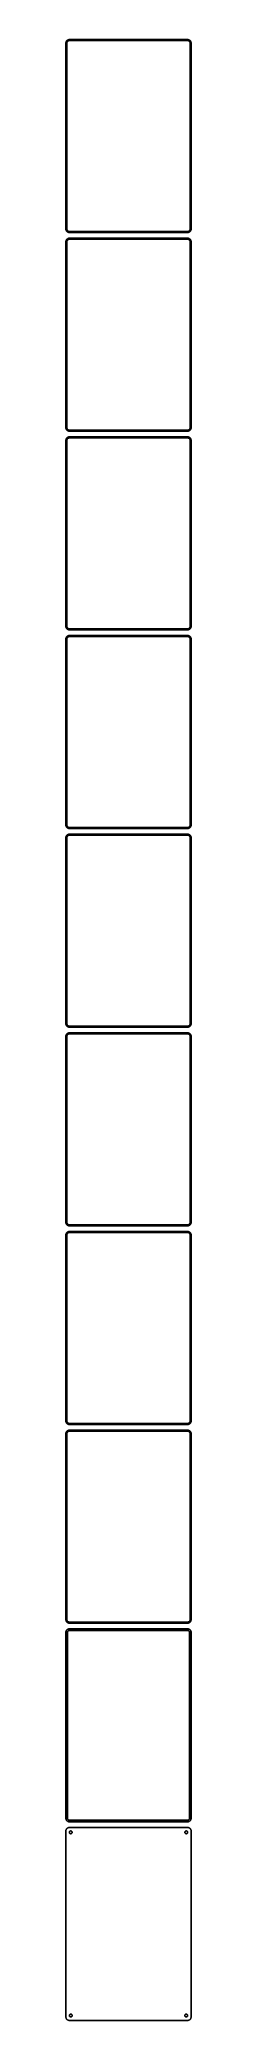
# Model space of a CAD drawing. Header units: metres. Extents: x -98 to 98, y 2940 to 6021.
import ezdxf

# ---------------------------------------------------------------- set-up
doc = ezdxf.new("R2010")
doc.units = ezdxf.units.M

msp = doc.modelspace()

# ---------------------------------------------------------------- linework, layer by layer
for p, q in [((-97.4606, 6016.63), (-97.5, 6016)), ((-97.5, 6016), (-97.5, 5726)), ((-97.3429, 6017.24), (-97.4606, 6016.63)), ((-97.1489, 6017.84), (-97.3429, 6017.24)), ((-96.8815, 6018.41), (-97.1489, 6017.84)), ((-96.5451, 6018.94), (-96.8815, 6018.41)), ((-96.1448, 6019.42), (-96.5451, 6018.94)), ((-95.6871, 6019.85), (-96.1448, 6019.42)), ((-96, 6015.5), (-95.9685, 6016)), ((-96, 5726.5), (-96, 6015.5)), ((-95.9685, 6016), (-95.8743, 6016.49)), ((-95.8743, 6016.49), (-95.7191, 6016.97)), ((-95.7191, 6016.97), (-95.5052, 6017.43)), ((-95.1791, 6020.22), (-95.6871, 6019.85)), ((-95.5052, 6017.43), (-95.2361, 6017.85)), ((-95.2361, 6017.85), (-94.9159, 6018.24)), ((-94.6289, 6020.52), (-95.1791, 6020.22)), ((-94.9159, 6018.24), (-94.5497, 6018.58)), ((-94.0451, 6020.76), (-94.6289, 6020.52)), ((-94.5497, 6018.58), (-94.1433, 6018.88)), ((-94.1433, 6018.88), (-93.7031, 6019.12)), ((-93.4369, 6020.91), (-94.0451, 6020.76)), ((-93.7031, 6019.12), (-93.2361, 6019.3)), ((-92.8139, 6020.99), (-93.4369, 6020.91)), ((-93.2361, 6019.3), (-92.7495, 6019.43)), ((92.8139, 6020.99), (-92.8139, 6020.99)), ((-92.7495, 6019.43), (-92.2512, 6019.49)), ((-92.2512, 6019.49), (92.2512, 6019.49)), ((92.2512, 6019.49), (92.7495, 6019.43)), ((92.7495, 6019.43), (93.2361, 6019.3)), ((93.4369, 6020.91), (92.8139, 6020.99)), ((93.2361, 6019.3), (93.7031, 6019.12)), ((94.0451, 6020.76), (93.4369, 6020.91)), ((93.7031, 6019.12), (94.1433, 6018.88)), ((94.6289, 6020.52), (94.0451, 6020.76)), ((94.1433, 6018.88), (94.5497, 6018.58)), ((94.5497, 6018.58), (94.9159, 6018.24)), ((95.1791, 6020.22), (94.6289, 6020.52)), ((94.9159, 6018.24), (95.2361, 6017.85)), ((95.6871, 6019.85), (95.1791, 6020.22)), ((95.2361, 6017.85), (95.5052, 6017.43)), ((95.5052, 6017.43), (95.7191, 6016.97)), ((96.1448, 6019.42), (95.6871, 6019.85)), ((95.7191, 6016.97), (95.8743, 6016.49)), ((95.8743, 6016.49), (95.9685, 6016)), ((95.9685, 6016), (96, 6015.5)), ((96, 6015.5), (96, 5726.5)), ((96.5451, 6018.94), (96.1448, 6019.42)), ((96.8815, 6018.41), (96.5451, 6018.94)), ((97.1489, 6017.84), (96.8815, 6018.41)), ((97.3429, 6017.24), (97.1489, 6017.84)), ((97.4606, 6016.63), (97.3429, 6017.24)), ((97.5, 6016), (97.4606, 6016.63)), ((97.5, 5726), (97.5, 6016)), ((-97.5, 5726), (-97.4606, 5725.37)), ((-97.4606, 5707.63), (-97.5, 5707)), ((-97.5, 5707), (-97.5, 5417)), ((-97.4606, 5725.37), (-97.3429, 5724.76)), ((-97.3429, 5708.24), (-97.4606, 5707.63)), ((-97.3429, 5724.76), (-97.1489, 5724.16)), ((-97.1489, 5708.84), (-97.3429, 5708.24)), ((-97.1489, 5724.16), (-96.8815, 5723.59)), ((-96.8815, 5709.41), (-97.1489, 5708.84)), ((-96.8815, 5723.59), (-96.5451, 5723.06)), ((-96.5451, 5709.94), (-96.8815, 5709.41)), ((-96.5451, 5723.06), (-96.1448, 5722.58)), ((-96.1448, 5710.42), (-96.5451, 5709.94)), ((-96.1448, 5722.58), (-95.6871, 5722.15)), ((-95.6871, 5710.85), (-96.1448, 5710.42)), ((-95.9685, 5726), (-96, 5726.5)), ((-96, 5706.5), (-95.9685, 5707)), ((-96, 5417.5), (-96, 5706.5)), ((-95.8743, 5725.51), (-95.9685, 5726)), ((-95.9685, 5707), (-95.8743, 5707.49)), ((-95.7191, 5725.03), (-95.8743, 5725.51)), ((-95.8743, 5707.49), (-95.7191, 5707.97)), ((-95.5052, 5724.57), (-95.7191, 5725.03)), ((-95.7191, 5707.97), (-95.5052, 5708.43)), ((-95.6871, 5722.15), (-95.1791, 5721.78)), ((-95.1791, 5711.22), (-95.6871, 5710.85)), ((-95.2361, 5724.15), (-95.5052, 5724.57)), ((-95.5052, 5708.43), (-95.2361, 5708.85)), ((-94.9159, 5723.76), (-95.2361, 5724.15)), ((-95.2361, 5708.85), (-94.9159, 5709.24)), ((-95.1791, 5721.78), (-94.6289, 5721.48)), ((-94.6289, 5711.52), (-95.1791, 5711.22)), ((-94.5497, 5723.42), (-94.9159, 5723.76)), ((-94.9159, 5709.24), (-94.5497, 5709.58)), ((-94.6289, 5721.48), (-94.0451, 5721.24)), ((-94.0451, 5711.76), (-94.6289, 5711.52)), ((-94.1433, 5723.12), (-94.5497, 5723.42)), ((-94.5497, 5709.58), (-94.1433, 5709.88)), ((-93.7031, 5722.88), (-94.1433, 5723.12)), ((-94.1433, 5709.88), (-93.7031, 5710.12)), ((-94.0451, 5721.24), (-93.4369, 5721.09)), ((-93.4369, 5711.91), (-94.0451, 5711.76)), ((-93.2361, 5722.7), (-93.7031, 5722.88)), ((-93.7031, 5710.12), (-93.2361, 5710.3)), ((-93.4369, 5721.09), (-92.8139, 5721.01)), ((-92.8139, 5711.99), (-93.4369, 5711.91)), ((-92.7495, 5722.57), (-93.2361, 5722.7)), ((-93.2361, 5710.3), (-92.7495, 5710.43)), ((-92.8139, 5721.01), (92.8139, 5721.01)), ((92.8139, 5711.99), (-92.8139, 5711.99)), ((-92.2512, 5722.51), (-92.7495, 5722.57)), ((-92.7495, 5710.43), (-92.2512, 5710.49)), ((92.2512, 5722.51), (-92.2512, 5722.51)), ((-92.2512, 5710.49), (92.2512, 5710.49)), ((92.7495, 5722.57), (92.2512, 5722.51)), ((92.2512, 5710.49), (92.7495, 5710.43)), ((93.2361, 5722.7), (92.7495, 5722.57)), ((92.7495, 5710.43), (93.2361, 5710.3)), ((92.8139, 5721.01), (93.4369, 5721.09)), ((93.4369, 5711.91), (92.8139, 5711.99)), ((93.7031, 5722.88), (93.2361, 5722.7)), ((93.2361, 5710.3), (93.7031, 5710.12)), ((93.4369, 5721.09), (94.0451, 5721.24)), ((94.0451, 5711.76), (93.4369, 5711.91)), ((94.1433, 5723.12), (93.7031, 5722.88)), ((93.7031, 5710.12), (94.1433, 5709.88)), ((94.0451, 5721.24), (94.6289, 5721.48)), ((94.6289, 5711.52), (94.0451, 5711.76)), ((94.5497, 5723.42), (94.1433, 5723.12)), ((94.1433, 5709.88), (94.5497, 5709.58)), ((94.9159, 5723.76), (94.5497, 5723.42)), ((94.5497, 5709.58), (94.9159, 5709.24)), ((94.6289, 5721.48), (95.1791, 5721.78)), ((95.1791, 5711.22), (94.6289, 5711.52)), ((95.2361, 5724.15), (94.9159, 5723.76)), ((94.9159, 5709.24), (95.2361, 5708.85)), ((95.1791, 5721.78), (95.6871, 5722.15)), ((95.6871, 5710.85), (95.1791, 5711.22)), ((95.5052, 5724.57), (95.2361, 5724.15)), ((95.2361, 5708.85), (95.5052, 5708.43)), ((95.7191, 5725.03), (95.5052, 5724.57)), ((95.5052, 5708.43), (95.7191, 5707.97)), ((95.6871, 5722.15), (96.1448, 5722.58)), ((96.1448, 5710.42), (95.6871, 5710.85)), ((95.8743, 5725.51), (95.7191, 5725.03)), ((95.7191, 5707.97), (95.8743, 5707.49)), ((95.9685, 5726), (95.8743, 5725.51)), ((95.8743, 5707.49), (95.9685, 5707)), ((96, 5726.5), (95.9685, 5726)), ((95.9685, 5707), (96, 5706.5)), ((96, 5706.5), (96, 5417.5)), ((96.1448, 5722.58), (96.5451, 5723.06)), ((96.5451, 5709.94), (96.1448, 5710.42)), ((96.5451, 5723.06), (96.8815, 5723.59)), ((96.8815, 5709.41), (96.5451, 5709.94)), ((96.8815, 5723.59), (97.1489, 5724.16)), ((97.1489, 5708.84), (96.8815, 5709.41)), ((97.1489, 5724.16), (97.3429, 5724.76)), ((97.3429, 5708.24), (97.1489, 5708.84)), ((97.3429, 5724.76), (97.4606, 5725.37)), ((97.4606, 5707.63), (97.3429, 5708.24)), ((97.4606, 5725.37), (97.5, 5726)), ((97.5, 5707), (97.4606, 5707.63)), ((97.5, 5417), (97.5, 5707)), ((-97.5, 5417), (-97.4606, 5416.37)), ((-97.4606, 5398.63), (-97.5, 5398)), ((-97.5, 5398), (-97.5, 5108)), ((-97.4606, 5416.37), (-97.3429, 5415.76)), ((-97.3429, 5399.24), (-97.4606, 5398.63)), ((-97.3429, 5415.76), (-97.1489, 5415.16)), ((-97.1489, 5399.84), (-97.3429, 5399.24)), ((-97.1489, 5415.16), (-96.8815, 5414.59)), ((-96.8815, 5400.41), (-97.1489, 5399.84)), ((-96.8815, 5414.59), (-96.5451, 5414.06)), ((-96.5451, 5400.94), (-96.8815, 5400.41)), ((-96.5451, 5414.06), (-96.1448, 5413.58)), ((-96.1448, 5401.42), (-96.5451, 5400.94)), ((-96.1448, 5413.58), (-95.6871, 5413.15)), ((-95.6871, 5401.85), (-96.1448, 5401.42)), ((-95.9685, 5417), (-96, 5417.5)), ((-96, 5397.5), (-95.9685, 5398)), ((-96, 5108.5), (-96, 5397.5)), ((-95.8743, 5416.51), (-95.9685, 5417)), ((-95.9685, 5398), (-95.8743, 5398.49)), ((-95.7191, 5416.03), (-95.8743, 5416.51)), ((-95.8743, 5398.49), (-95.7191, 5398.97)), ((-95.5052, 5415.57), (-95.7191, 5416.03)), ((-95.7191, 5398.97), (-95.5052, 5399.43)), ((-95.6871, 5413.15), (-95.1791, 5412.78)), ((-95.1791, 5402.22), (-95.6871, 5401.85)), ((-95.2361, 5415.15), (-95.5052, 5415.57)), ((-95.5052, 5399.43), (-95.2361, 5399.85)), ((-94.9159, 5414.76), (-95.2361, 5415.15)), ((-95.2361, 5399.85), (-94.9159, 5400.24)), ((-95.1791, 5412.78), (-94.6289, 5412.48)), ((-94.6289, 5402.52), (-95.1791, 5402.22)), ((-94.5497, 5414.42), (-94.9159, 5414.76)), ((-94.9159, 5400.24), (-94.5497, 5400.58)), ((-94.6289, 5412.48), (-94.0451, 5412.24)), ((-94.0451, 5402.76), (-94.6289, 5402.52)), ((-94.1433, 5414.12), (-94.5497, 5414.42)), ((-94.5497, 5400.58), (-94.1433, 5400.88)), ((-93.7031, 5413.88), (-94.1433, 5414.12)), ((-94.1433, 5400.88), (-93.7031, 5401.12)), ((-94.0451, 5412.24), (-93.4369, 5412.09)), ((-93.4369, 5402.91), (-94.0451, 5402.76)), ((-93.2361, 5413.7), (-93.7031, 5413.88)), ((-93.7031, 5401.12), (-93.2361, 5401.3)), ((-93.4369, 5412.09), (-92.8139, 5412.01)), ((-92.8139, 5402.99), (-93.4369, 5402.91)), ((-92.7495, 5413.57), (-93.2361, 5413.7)), ((-93.2361, 5401.3), (-92.7495, 5401.43)), ((-92.8139, 5412.01), (92.8139, 5412.01)), ((92.8139, 5402.99), (-92.8139, 5402.99)), ((-92.2512, 5413.51), (-92.7495, 5413.57)), ((-92.7495, 5401.43), (-92.2512, 5401.49)), ((92.2512, 5413.51), (-92.2512, 5413.51)), ((-92.2512, 5401.49), (92.2512, 5401.49)), ((92.7495, 5413.57), (92.2512, 5413.51)), ((92.2512, 5401.49), (92.7495, 5401.43)), ((93.2361, 5413.7), (92.7495, 5413.57)), ((92.7495, 5401.43), (93.2361, 5401.3)), ((92.8139, 5412.01), (93.4369, 5412.09)), ((93.4369, 5402.91), (92.8139, 5402.99)), ((93.7031, 5413.88), (93.2361, 5413.7)), ((93.2361, 5401.3), (93.7031, 5401.12)), ((93.4369, 5412.09), (94.0451, 5412.24)), ((94.0451, 5402.76), (93.4369, 5402.91)), ((94.1433, 5414.12), (93.7031, 5413.88)), ((93.7031, 5401.12), (94.1433, 5400.88)), ((94.0451, 5412.24), (94.6289, 5412.48)), ((94.6289, 5402.52), (94.0451, 5402.76)), ((94.5497, 5414.42), (94.1433, 5414.12)), ((94.1433, 5400.88), (94.5497, 5400.58)), ((94.9159, 5414.76), (94.5497, 5414.42)), ((94.5497, 5400.58), (94.9159, 5400.24)), ((94.6289, 5412.48), (95.1791, 5412.78)), ((95.1791, 5402.22), (94.6289, 5402.52)), ((95.2361, 5415.15), (94.9159, 5414.76)), ((94.9159, 5400.24), (95.2361, 5399.85)), ((95.1791, 5412.78), (95.6871, 5413.15)), ((95.6871, 5401.85), (95.1791, 5402.22)), ((95.5052, 5415.57), (95.2361, 5415.15)), ((95.2361, 5399.85), (95.5052, 5399.43)), ((95.7191, 5416.03), (95.5052, 5415.57)), ((95.5052, 5399.43), (95.7191, 5398.97)), ((95.6871, 5413.15), (96.1448, 5413.58)), ((96.1448, 5401.42), (95.6871, 5401.85)), ((95.8743, 5416.51), (95.7191, 5416.03)), ((95.7191, 5398.97), (95.8743, 5398.49)), ((95.9685, 5417), (95.8743, 5416.51)), ((95.8743, 5398.49), (95.9685, 5398)), ((96, 5417.5), (95.9685, 5417)), ((95.9685, 5398), (96, 5397.5)), ((96, 5397.5), (96, 5108.5)), ((96.1448, 5413.58), (96.5451, 5414.06)), ((96.5451, 5400.94), (96.1448, 5401.42)), ((96.5451, 5414.06), (96.8815, 5414.59)), ((96.8815, 5400.41), (96.5451, 5400.94)), ((96.8815, 5414.59), (97.1489, 5415.16)), ((97.1489, 5399.84), (96.8815, 5400.41)), ((97.1489, 5415.16), (97.3429, 5415.76)), ((97.3429, 5399.24), (97.1489, 5399.84)), ((97.3429, 5415.76), (97.4606, 5416.37)), ((97.4606, 5398.63), (97.3429, 5399.24)), ((97.4606, 5416.37), (97.5, 5417)), ((97.5, 5398), (97.4606, 5398.63)), ((97.5, 5108), (97.5, 5398)), ((-97.5, 5108), (-97.4606, 5107.37)), ((-97.4606, 5089.63), (-97.5, 5089)), ((-97.5, 5089), (-97.5, 4799)), ((-97.4606, 5107.37), (-97.3429, 5106.76)), ((-97.3429, 5090.24), (-97.4606, 5089.63)), ((-97.3429, 5106.76), (-97.1489, 5106.16)), ((-97.1489, 5090.84), (-97.3429, 5090.24)), ((-97.1489, 5106.16), (-96.8815, 5105.59)), ((-96.8815, 5091.41), (-97.1489, 5090.84)), ((-96.8815, 5105.59), (-96.5451, 5105.06)), ((-96.5451, 5091.94), (-96.8815, 5091.41)), ((-96.5451, 5105.06), (-96.1448, 5104.58)), ((-96.1448, 5092.42), (-96.5451, 5091.94)), ((-96.1448, 5104.58), (-95.6871, 5104.15)), ((-95.6871, 5092.85), (-96.1448, 5092.42)), ((-95.9685, 5108), (-96, 5108.5)), ((-96, 5088.5), (-95.9685, 5089)), ((-96, 4799.5), (-96, 5088.5)), ((-95.8743, 5107.51), (-95.9685, 5108)), ((-95.9685, 5089), (-95.8743, 5089.49)), ((-95.7191, 5107.03), (-95.8743, 5107.51)), ((-95.8743, 5089.49), (-95.7191, 5089.97)), ((-95.5052, 5106.57), (-95.7191, 5107.03)), ((-95.7191, 5089.97), (-95.5052, 5090.43)), ((-95.6871, 5104.15), (-95.1791, 5103.78)), ((-95.1791, 5093.22), (-95.6871, 5092.85)), ((-95.2361, 5106.15), (-95.5052, 5106.57)), ((-95.5052, 5090.43), (-95.2361, 5090.85)), ((-94.9159, 5105.76), (-95.2361, 5106.15)), ((-95.2361, 5090.85), (-94.9159, 5091.24)), ((-95.1791, 5103.78), (-94.6289, 5103.48)), ((-94.6289, 5093.52), (-95.1791, 5093.22)), ((-94.5497, 5105.42), (-94.9159, 5105.76)), ((-94.9159, 5091.24), (-94.5497, 5091.58)), ((-94.6289, 5103.48), (-94.0451, 5103.24)), ((-94.0451, 5093.76), (-94.6289, 5093.52)), ((-94.1433, 5105.12), (-94.5497, 5105.42)), ((-94.5497, 5091.58), (-94.1433, 5091.88)), ((-93.7031, 5104.88), (-94.1433, 5105.12)), ((-94.1433, 5091.88), (-93.7031, 5092.12)), ((-94.0451, 5103.24), (-93.4369, 5103.09)), ((-93.4369, 5093.91), (-94.0451, 5093.76)), ((-93.2361, 5104.7), (-93.7031, 5104.88)), ((-93.7031, 5092.12), (-93.2361, 5092.3)), ((-93.4369, 5103.09), (-92.8139, 5103.01)), ((-92.8139, 5093.99), (-93.4369, 5093.91)), ((-92.7495, 5104.57), (-93.2361, 5104.7)), ((-93.2361, 5092.3), (-92.7495, 5092.43)), ((-92.8139, 5103.01), (92.8139, 5103.01)), ((92.8139, 5093.99), (-92.8139, 5093.99)), ((-92.2512, 5104.51), (-92.7495, 5104.57)), ((-92.7495, 5092.43), (-92.2512, 5092.49)), ((92.2512, 5104.51), (-92.2512, 5104.51)), ((-92.2512, 5092.49), (92.2512, 5092.49)), ((92.7495, 5104.57), (92.2512, 5104.51)), ((92.2512, 5092.49), (92.7495, 5092.43)), ((93.2361, 5104.7), (92.7495, 5104.57)), ((92.7495, 5092.43), (93.2361, 5092.3)), ((92.8139, 5103.01), (93.4369, 5103.09)), ((93.4369, 5093.91), (92.8139, 5093.99)), ((93.7031, 5104.88), (93.2361, 5104.7)), ((93.2361, 5092.3), (93.7031, 5092.12)), ((93.4369, 5103.09), (94.0451, 5103.24)), ((94.0451, 5093.76), (93.4369, 5093.91)), ((94.1433, 5105.12), (93.7031, 5104.88)), ((93.7031, 5092.12), (94.1433, 5091.88)), ((94.0451, 5103.24), (94.6289, 5103.48)), ((94.6289, 5093.52), (94.0451, 5093.76)), ((94.5497, 5105.42), (94.1433, 5105.12)), ((94.1433, 5091.88), (94.5497, 5091.58)), ((94.9159, 5105.76), (94.5497, 5105.42)), ((94.5497, 5091.58), (94.9159, 5091.24)), ((94.6289, 5103.48), (95.1791, 5103.78)), ((95.1791, 5093.22), (94.6289, 5093.52)), ((95.2361, 5106.15), (94.9159, 5105.76)), ((94.9159, 5091.24), (95.2361, 5090.85)), ((95.1791, 5103.78), (95.6871, 5104.15)), ((95.6871, 5092.85), (95.1791, 5093.22)), ((95.5052, 5106.57), (95.2361, 5106.15)), ((95.2361, 5090.85), (95.5052, 5090.43)), ((95.7191, 5107.03), (95.5052, 5106.57)), ((95.5052, 5090.43), (95.7191, 5089.97)), ((95.6871, 5104.15), (96.1448, 5104.58)), ((96.1448, 5092.42), (95.6871, 5092.85)), ((95.8743, 5107.51), (95.7191, 5107.03)), ((95.7191, 5089.97), (95.8743, 5089.49)), ((95.9685, 5108), (95.8743, 5107.51)), ((95.8743, 5089.49), (95.9685, 5089)), ((96, 5108.5), (95.9685, 5108)), ((95.9685, 5089), (96, 5088.5)), ((96, 5088.5), (96, 4799.5)), ((96.1448, 5104.58), (96.5451, 5105.06)), ((96.5451, 5091.94), (96.1448, 5092.42)), ((96.5451, 5105.06), (96.8815, 5105.59)), ((96.8815, 5091.41), (96.5451, 5091.94)), ((96.8815, 5105.59), (97.1489, 5106.16)), ((97.1489, 5090.84), (96.8815, 5091.41)), ((97.1489, 5106.16), (97.3429, 5106.76)), ((97.3429, 5090.24), (97.1489, 5090.84)), ((97.3429, 5106.76), (97.4606, 5107.37)), ((97.4606, 5089.63), (97.3429, 5090.24)), ((97.4606, 5107.37), (97.5, 5108)), ((97.5, 5089), (97.4606, 5089.63)), ((97.5, 4799), (97.5, 5089)), ((-97.5, 4799), (-97.4606, 4798.37)), ((-97.4606, 4780.63), (-97.5, 4780)), ((-97.5, 4780), (-97.5, 4490)), ((-97.4606, 4798.37), (-97.3429, 4797.76)), ((-97.3429, 4781.24), (-97.4606, 4780.63)), ((-97.3429, 4797.76), (-97.1489, 4797.16)), ((-97.1489, 4781.84), (-97.3429, 4781.24)), ((-97.1489, 4797.16), (-96.8815, 4796.59)), ((-96.8815, 4782.41), (-97.1489, 4781.84)), ((-96.8815, 4796.59), (-96.5451, 4796.06)), ((-96.5451, 4782.94), (-96.8815, 4782.41)), ((-96.5451, 4796.06), (-96.1448, 4795.58)), ((-96.1448, 4783.42), (-96.5451, 4782.94)), ((-96.1448, 4795.58), (-95.6871, 4795.15)), ((-95.6871, 4783.85), (-96.1448, 4783.42)), ((-95.9685, 4799), (-96, 4799.5)), ((-96, 4779.5), (-95.9685, 4780)), ((-96, 4490.5), (-96, 4779.5)), ((-95.8743, 4798.51), (-95.9685, 4799)), ((-95.9685, 4780), (-95.8743, 4780.49)), ((-95.7191, 4798.03), (-95.8743, 4798.51)), ((-95.8743, 4780.49), (-95.7191, 4780.97)), ((-95.5052, 4797.57), (-95.7191, 4798.03)), ((-95.7191, 4780.97), (-95.5052, 4781.43)), ((-95.6871, 4795.15), (-95.1791, 4794.78)), ((-95.1791, 4784.22), (-95.6871, 4783.85)), ((-95.2361, 4797.15), (-95.5052, 4797.57)), ((-95.5052, 4781.43), (-95.2361, 4781.85)), ((-94.9159, 4796.76), (-95.2361, 4797.15)), ((-95.2361, 4781.85), (-94.9159, 4782.24)), ((-95.1791, 4794.78), (-94.6289, 4794.48)), ((-94.6289, 4784.52), (-95.1791, 4784.22)), ((-94.5497, 4796.42), (-94.9159, 4796.76)), ((-94.9159, 4782.24), (-94.5497, 4782.58)), ((-94.6289, 4794.48), (-94.0451, 4794.24)), ((-94.0451, 4784.76), (-94.6289, 4784.52)), ((-94.1433, 4796.12), (-94.5497, 4796.42)), ((-94.5497, 4782.58), (-94.1433, 4782.88)), ((-93.7031, 4795.88), (-94.1433, 4796.12)), ((-94.1433, 4782.88), (-93.7031, 4783.12)), ((-94.0451, 4794.24), (-93.4369, 4794.09)), ((-93.4369, 4784.91), (-94.0451, 4784.76)), ((-93.2361, 4795.7), (-93.7031, 4795.88)), ((-93.7031, 4783.12), (-93.2361, 4783.3)), ((-93.4369, 4794.09), (-92.8139, 4794.01)), ((-92.8139, 4784.99), (-93.4369, 4784.91)), ((-92.7495, 4795.57), (-93.2361, 4795.7)), ((-93.2361, 4783.3), (-92.7495, 4783.43)), ((-92.8139, 4794.01), (92.8139, 4794.01)), ((92.8139, 4784.99), (-92.8139, 4784.99)), ((-92.2512, 4795.51), (-92.7495, 4795.57)), ((-92.7495, 4783.43), (-92.2512, 4783.49)), ((92.2512, 4795.51), (-92.2512, 4795.51)), ((-92.2512, 4783.49), (92.2512, 4783.49)), ((92.7495, 4795.57), (92.2512, 4795.51)), ((92.2512, 4783.49), (92.7495, 4783.43)), ((93.2361, 4795.7), (92.7495, 4795.57)), ((92.7495, 4783.43), (93.2361, 4783.3)), ((92.8139, 4794.01), (93.4369, 4794.09)), ((93.4369, 4784.91), (92.8139, 4784.99)), ((93.7031, 4795.88), (93.2361, 4795.7)), ((93.2361, 4783.3), (93.7031, 4783.12)), ((93.4369, 4794.09), (94.0451, 4794.24)), ((94.0451, 4784.76), (93.4369, 4784.91)), ((94.1433, 4796.12), (93.7031, 4795.88)), ((93.7031, 4783.12), (94.1433, 4782.88)), ((94.0451, 4794.24), (94.6289, 4794.48)), ((94.6289, 4784.52), (94.0451, 4784.76)), ((94.5497, 4796.42), (94.1433, 4796.12)), ((94.1433, 4782.88), (94.5497, 4782.58)), ((94.9159, 4796.76), (94.5497, 4796.42)), ((94.5497, 4782.58), (94.9159, 4782.24)), ((94.6289, 4794.48), (95.1791, 4794.78)), ((95.1791, 4784.22), (94.6289, 4784.52)), ((95.2361, 4797.15), (94.9159, 4796.76)), ((94.9159, 4782.24), (95.2361, 4781.85)), ((95.1791, 4794.78), (95.6871, 4795.15)), ((95.6871, 4783.85), (95.1791, 4784.22)), ((95.5052, 4797.57), (95.2361, 4797.15)), ((95.2361, 4781.85), (95.5052, 4781.43)), ((95.7191, 4798.03), (95.5052, 4797.57)), ((95.5052, 4781.43), (95.7191, 4780.97)), ((95.6871, 4795.15), (96.1448, 4795.58)), ((96.1448, 4783.42), (95.6871, 4783.85)), ((95.8743, 4798.51), (95.7191, 4798.03)), ((95.7191, 4780.97), (95.8743, 4780.49)), ((95.9685, 4799), (95.8743, 4798.51)), ((95.8743, 4780.49), (95.9685, 4780)), ((96, 4799.5), (95.9685, 4799)), ((95.9685, 4780), (96, 4779.5)), ((96, 4779.5), (96, 4490.5)), ((96.1448, 4795.58), (96.5451, 4796.06)), ((96.5451, 4782.94), (96.1448, 4783.42)), ((96.5451, 4796.06), (96.8815, 4796.59)), ((96.8815, 4782.41), (96.5451, 4782.94)), ((96.8815, 4796.59), (97.1489, 4797.16)), ((97.1489, 4781.84), (96.8815, 4782.41)), ((97.1489, 4797.16), (97.3429, 4797.76)), ((97.3429, 4781.24), (97.1489, 4781.84)), ((97.3429, 4797.76), (97.4606, 4798.37)), ((97.4606, 4780.63), (97.3429, 4781.24)), ((97.4606, 4798.37), (97.5, 4799)), ((97.5, 4780), (97.4606, 4780.63)), ((97.5, 4490), (97.5, 4780)), ((-97.5, 4490), (-97.4606, 4489.37)), ((-97.4606, 4471.63), (-97.5, 4471)), ((-97.5, 4471), (-97.5, 4181)), ((-97.4606, 4489.37), (-97.3429, 4488.76)), ((-97.3429, 4472.24), (-97.4606, 4471.63)), ((-97.3429, 4488.76), (-97.1489, 4488.16)), ((-97.1489, 4472.84), (-97.3429, 4472.24)), ((-97.1489, 4488.16), (-96.8815, 4487.59)), ((-96.8815, 4473.41), (-97.1489, 4472.84)), ((-96.8815, 4487.59), (-96.5451, 4487.06)), ((-96.5451, 4473.94), (-96.8815, 4473.41)), ((-96.5451, 4487.06), (-96.1448, 4486.58)), ((-96.1448, 4474.42), (-96.5451, 4473.94)), ((-96.1448, 4486.58), (-95.6871, 4486.15)), ((-95.6871, 4474.85), (-96.1448, 4474.42)), ((-95.9685, 4490), (-96, 4490.5)), ((-96, 4470.5), (-95.9685, 4471)), ((-96, 4181.5), (-96, 4470.5)), ((-95.8743, 4489.51), (-95.9685, 4490)), ((-95.9685, 4471), (-95.8743, 4471.49)), ((-95.7191, 4489.03), (-95.8743, 4489.51)), ((-95.8743, 4471.49), (-95.7191, 4471.97)), ((-95.5052, 4488.57), (-95.7191, 4489.03)), ((-95.7191, 4471.97), (-95.5052, 4472.43)), ((-95.6871, 4486.15), (-95.1791, 4485.78)), ((-95.1791, 4475.22), (-95.6871, 4474.85)), ((-95.2361, 4488.15), (-95.5052, 4488.57)), ((-95.5052, 4472.43), (-95.2361, 4472.85)), ((-94.9159, 4487.76), (-95.2361, 4488.15)), ((-95.2361, 4472.85), (-94.9159, 4473.24)), ((-95.1791, 4485.78), (-94.6289, 4485.48)), ((-94.6289, 4475.52), (-95.1791, 4475.22)), ((-94.5497, 4487.42), (-94.9159, 4487.76)), ((-94.9159, 4473.24), (-94.5497, 4473.58)), ((-94.6289, 4485.48), (-94.0451, 4485.24)), ((-94.0451, 4475.76), (-94.6289, 4475.52)), ((-94.1433, 4487.12), (-94.5497, 4487.42)), ((-94.5497, 4473.58), (-94.1433, 4473.88)), ((-93.7031, 4486.88), (-94.1433, 4487.12)), ((-94.1433, 4473.88), (-93.7031, 4474.12)), ((-94.0451, 4485.24), (-93.4369, 4485.09)), ((-93.4369, 4475.91), (-94.0451, 4475.76)), ((-93.2361, 4486.7), (-93.7031, 4486.88)), ((-93.7031, 4474.12), (-93.2361, 4474.3)), ((-93.4369, 4485.09), (-92.8139, 4485.01)), ((-92.8139, 4475.99), (-93.4369, 4475.91)), ((-92.7495, 4486.57), (-93.2361, 4486.7)), ((-93.2361, 4474.3), (-92.7495, 4474.43)), ((-92.8139, 4485.01), (92.8139, 4485.01)), ((92.8139, 4475.99), (-92.8139, 4475.99)), ((-92.2512, 4486.51), (-92.7495, 4486.57)), ((-92.7495, 4474.43), (-92.2512, 4474.49)), ((92.2512, 4486.51), (-92.2512, 4486.51)), ((-92.2512, 4474.49), (92.2512, 4474.49)), ((92.7495, 4486.57), (92.2512, 4486.51)), ((92.2512, 4474.49), (92.7495, 4474.43)), ((93.2361, 4486.7), (92.7495, 4486.57)), ((92.7495, 4474.43), (93.2361, 4474.3)), ((92.8139, 4485.01), (93.4369, 4485.09)), ((93.4369, 4475.91), (92.8139, 4475.99)), ((93.7031, 4486.88), (93.2361, 4486.7)), ((93.2361, 4474.3), (93.7031, 4474.12)), ((93.4369, 4485.09), (94.0451, 4485.24)), ((94.0451, 4475.76), (93.4369, 4475.91)), ((94.1433, 4487.12), (93.7031, 4486.88)), ((93.7031, 4474.12), (94.1433, 4473.88)), ((94.0451, 4485.24), (94.6289, 4485.48)), ((94.6289, 4475.52), (94.0451, 4475.76)), ((94.5497, 4487.42), (94.1433, 4487.12)), ((94.1433, 4473.88), (94.5497, 4473.58)), ((94.9159, 4487.76), (94.5497, 4487.42)), ((94.5497, 4473.58), (94.9159, 4473.24)), ((94.6289, 4485.48), (95.1791, 4485.78)), ((95.1791, 4475.22), (94.6289, 4475.52)), ((95.2361, 4488.15), (94.9159, 4487.76)), ((94.9159, 4473.24), (95.2361, 4472.85)), ((95.1791, 4485.78), (95.6871, 4486.15)), ((95.6871, 4474.85), (95.1791, 4475.22)), ((95.5052, 4488.57), (95.2361, 4488.15)), ((95.2361, 4472.85), (95.5052, 4472.43)), ((95.7191, 4489.03), (95.5052, 4488.57)), ((95.5052, 4472.43), (95.7191, 4471.97)), ((95.6871, 4486.15), (96.1448, 4486.58)), ((96.1448, 4474.42), (95.6871, 4474.85)), ((95.8743, 4489.51), (95.7191, 4489.03)), ((95.7191, 4471.97), (95.8743, 4471.49)), ((95.9685, 4490), (95.8743, 4489.51)), ((95.8743, 4471.49), (95.9685, 4471)), ((96, 4490.5), (95.9685, 4490)), ((95.9685, 4471), (96, 4470.5)), ((96, 4470.5), (96, 4181.5)), ((96.1448, 4486.58), (96.5451, 4487.06)), ((96.5451, 4473.94), (96.1448, 4474.42)), ((96.5451, 4487.06), (96.8815, 4487.59)), ((96.8815, 4473.41), (96.5451, 4473.94)), ((96.8815, 4487.59), (97.1489, 4488.16)), ((97.1489, 4472.84), (96.8815, 4473.41)), ((97.1489, 4488.16), (97.3429, 4488.76)), ((97.3429, 4472.24), (97.1489, 4472.84)), ((97.3429, 4488.76), (97.4606, 4489.37)), ((97.4606, 4471.63), (97.3429, 4472.24)), ((97.4606, 4489.37), (97.5, 4490)), ((97.5, 4471), (97.4606, 4471.63)), ((97.5, 4181), (97.5, 4471)), ((-97.5, 4181), (-97.4606, 4180.37)), ((-97.4606, 4162.63), (-97.5, 4162)), ((-97.5, 4162), (-97.5, 3872)), ((-97.4606, 4180.37), (-97.3429, 4179.76)), ((-97.3429, 4163.24), (-97.4606, 4162.63)), ((-97.3429, 4179.76), (-97.1489, 4179.16)), ((-97.1489, 4163.84), (-97.3429, 4163.24)), ((-97.1489, 4179.16), (-96.8815, 4178.59)), ((-96.8815, 4164.41), (-97.1489, 4163.84)), ((-96.8815, 4178.59), (-96.5451, 4178.06)), ((-96.5451, 4164.94), (-96.8815, 4164.41)), ((-96.5451, 4178.06), (-96.1448, 4177.58)), ((-96.1448, 4165.42), (-96.5451, 4164.94)), ((-96.1448, 4177.58), (-95.6871, 4177.15)), ((-95.6871, 4165.85), (-96.1448, 4165.42)), ((-95.9685, 4181), (-96, 4181.5)), ((-96, 4161.5), (-95.9685, 4162)), ((-96, 3872.5), (-96, 4161.5)), ((-95.8743, 4180.51), (-95.9685, 4181)), ((-95.9685, 4162), (-95.8743, 4162.49)), ((-95.7191, 4180.03), (-95.8743, 4180.51)), ((-95.8743, 4162.49), (-95.7191, 4162.97)), ((-95.5052, 4179.57), (-95.7191, 4180.03)), ((-95.7191, 4162.97), (-95.5052, 4163.43)), ((-95.6871, 4177.15), (-95.1791, 4176.78)), ((-95.1791, 4166.22), (-95.6871, 4165.85)), ((-95.2361, 4179.15), (-95.5052, 4179.57)), ((-95.5052, 4163.43), (-95.2361, 4163.85)), ((-94.9159, 4178.76), (-95.2361, 4179.15)), ((-95.2361, 4163.85), (-94.9159, 4164.24)), ((-95.1791, 4176.78), (-94.6289, 4176.48)), ((-94.6289, 4166.52), (-95.1791, 4166.22)), ((-94.5497, 4178.42), (-94.9159, 4178.76)), ((-94.9159, 4164.24), (-94.5497, 4164.58)), ((-94.6289, 4176.48), (-94.0451, 4176.24)), ((-94.0451, 4166.76), (-94.6289, 4166.52)), ((-94.1433, 4178.12), (-94.5497, 4178.42)), ((-94.5497, 4164.58), (-94.1433, 4164.88)), ((-93.7031, 4177.88), (-94.1433, 4178.12)), ((-94.1433, 4164.88), (-93.7031, 4165.12)), ((-94.0451, 4176.24), (-93.4369, 4176.09)), ((-93.4369, 4166.91), (-94.0451, 4166.76)), ((-93.2361, 4177.7), (-93.7031, 4177.88)), ((-93.7031, 4165.12), (-93.2361, 4165.3)), ((-93.4369, 4176.09), (-92.8139, 4176.01)), ((-92.8139, 4166.99), (-93.4369, 4166.91)), ((-92.7495, 4177.57), (-93.2361, 4177.7)), ((-93.2361, 4165.3), (-92.7495, 4165.43)), ((-92.8139, 4176.01), (92.8139, 4176.01)), ((92.8139, 4166.99), (-92.8139, 4166.99)), ((-92.2512, 4177.51), (-92.7495, 4177.57)), ((-92.7495, 4165.43), (-92.2512, 4165.49)), ((92.2512, 4177.51), (-92.2512, 4177.51)), ((-92.2512, 4165.49), (92.2512, 4165.49)), ((92.7495, 4177.57), (92.2512, 4177.51)), ((92.2512, 4165.49), (92.7495, 4165.43)), ((93.2361, 4177.7), (92.7495, 4177.57)), ((92.7495, 4165.43), (93.2361, 4165.3)), ((92.8139, 4176.01), (93.4369, 4176.09)), ((93.4369, 4166.91), (92.8139, 4166.99)), ((93.7031, 4177.88), (93.2361, 4177.7)), ((93.2361, 4165.3), (93.7031, 4165.12)), ((93.4369, 4176.09), (94.0451, 4176.24)), ((94.0451, 4166.76), (93.4369, 4166.91)), ((94.1433, 4178.12), (93.7031, 4177.88)), ((93.7031, 4165.12), (94.1433, 4164.88)), ((94.0451, 4176.24), (94.6289, 4176.48)), ((94.6289, 4166.52), (94.0451, 4166.76)), ((94.5497, 4178.42), (94.1433, 4178.12)), ((94.1433, 4164.88), (94.5497, 4164.58)), ((94.9159, 4178.76), (94.5497, 4178.42)), ((94.5497, 4164.58), (94.9159, 4164.24)), ((94.6289, 4176.48), (95.1791, 4176.78)), ((95.1791, 4166.22), (94.6289, 4166.52)), ((95.2361, 4179.15), (94.9159, 4178.76)), ((94.9159, 4164.24), (95.2361, 4163.85)), ((95.1791, 4176.78), (95.6871, 4177.15)), ((95.6871, 4165.85), (95.1791, 4166.22)), ((95.5052, 4179.57), (95.2361, 4179.15)), ((95.2361, 4163.85), (95.5052, 4163.43)), ((95.7191, 4180.03), (95.5052, 4179.57)), ((95.5052, 4163.43), (95.7191, 4162.97)), ((95.6871, 4177.15), (96.1448, 4177.58)), ((96.1448, 4165.42), (95.6871, 4165.85)), ((95.8743, 4180.51), (95.7191, 4180.03)), ((95.7191, 4162.97), (95.8743, 4162.49)), ((95.9685, 4181), (95.8743, 4180.51)), ((95.8743, 4162.49), (95.9685, 4162)), ((96, 4181.5), (95.9685, 4181)), ((95.9685, 4162), (96, 4161.5)), ((96, 4161.5), (96, 3872.5)), ((96.1448, 4177.58), (96.5451, 4178.06)), ((96.5451, 4164.94), (96.1448, 4165.42)), ((96.5451, 4178.06), (96.8815, 4178.59)), ((96.8815, 4164.41), (96.5451, 4164.94)), ((96.8815, 4178.59), (97.1489, 4179.16)), ((97.1489, 4163.84), (96.8815, 4164.41)), ((97.1489, 4179.16), (97.3429, 4179.76)), ((97.3429, 4163.24), (97.1489, 4163.84)), ((97.3429, 4179.76), (97.4606, 4180.37)), ((97.4606, 4162.63), (97.3429, 4163.24)), ((97.4606, 4180.37), (97.5, 4181)), ((97.5, 4162), (97.4606, 4162.63)), ((97.5, 3872), (97.5, 4162)), ((-97.5, 3872), (-97.4606, 3871.37)), ((-97.4606, 3853.63), (-97.5, 3853)), ((-97.5, 3853), (-97.5, 3563)), ((-97.4606, 3871.37), (-97.3429, 3870.76)), ((-97.3429, 3854.24), (-97.4606, 3853.63)), ((-97.3429, 3870.76), (-97.1489, 3870.16)), ((-97.1489, 3854.84), (-97.3429, 3854.24)), ((-97.1489, 3870.16), (-96.8815, 3869.59)), ((-96.8815, 3855.41), (-97.1489, 3854.84)), ((-96.8815, 3869.59), (-96.5451, 3869.06)), ((-96.5451, 3855.94), (-96.8815, 3855.41)), ((-96.5451, 3869.06), (-96.1448, 3868.58)), ((-96.1448, 3856.42), (-96.5451, 3855.94)), ((-96.1448, 3868.58), (-95.6871, 3868.15)), ((-95.6871, 3856.85), (-96.1448, 3856.42)), ((-95.9685, 3872), (-96, 3872.5)), ((-96, 3852.5), (-95.9685, 3853)), ((-96, 3563.5), (-96, 3852.5)), ((-95.8743, 3871.51), (-95.9685, 3872)), ((-95.9685, 3853), (-95.8743, 3853.49)), ((-95.7191, 3871.03), (-95.8743, 3871.51)), ((-95.8743, 3853.49), (-95.7191, 3853.97)), ((-95.5052, 3870.57), (-95.7191, 3871.03)), ((-95.7191, 3853.97), (-95.5052, 3854.43)), ((-95.6871, 3868.15), (-95.1791, 3867.78)), ((-95.1791, 3857.22), (-95.6871, 3856.85)), ((-95.2361, 3870.15), (-95.5052, 3870.57)), ((-95.5052, 3854.43), (-95.2361, 3854.85)), ((-94.9159, 3869.76), (-95.2361, 3870.15)), ((-95.2361, 3854.85), (-94.9159, 3855.24)), ((-95.1791, 3867.78), (-94.6289, 3867.48)), ((-94.6289, 3857.52), (-95.1791, 3857.22)), ((-94.5497, 3869.42), (-94.9159, 3869.76)), ((-94.9159, 3855.24), (-94.5497, 3855.58)), ((-94.6289, 3867.48), (-94.0451, 3867.24)), ((-94.0451, 3857.76), (-94.6289, 3857.52)), ((-94.1433, 3869.12), (-94.5497, 3869.42)), ((-94.5497, 3855.58), (-94.1433, 3855.88)), ((-93.7031, 3868.88), (-94.1433, 3869.12)), ((-94.1433, 3855.88), (-93.7031, 3856.12)), ((-94.0451, 3867.24), (-93.4369, 3867.09)), ((-93.4369, 3857.91), (-94.0451, 3857.76)), ((-93.2361, 3868.7), (-93.7031, 3868.88)), ((-93.7031, 3856.12), (-93.2361, 3856.3)), ((-93.4369, 3867.09), (-92.8139, 3867.01)), ((-92.8139, 3857.99), (-93.4369, 3857.91)), ((-92.7495, 3868.57), (-93.2361, 3868.7)), ((-93.2361, 3856.3), (-92.7495, 3856.43)), ((-92.8139, 3867.01), (92.8139, 3867.01)), ((92.8139, 3857.99), (-92.8139, 3857.99)), ((-92.2512, 3868.51), (-92.7495, 3868.57)), ((-92.7495, 3856.43), (-92.2512, 3856.49)), ((92.2512, 3868.51), (-92.2512, 3868.51)), ((-92.2512, 3856.49), (92.2512, 3856.49)), ((92.7495, 3868.57), (92.2512, 3868.51)), ((92.2512, 3856.49), (92.7495, 3856.43)), ((93.2361, 3868.7), (92.7495, 3868.57)), ((92.7495, 3856.43), (93.2361, 3856.3)), ((92.8139, 3867.01), (93.4369, 3867.09)), ((93.4369, 3857.91), (92.8139, 3857.99)), ((93.7031, 3868.88), (93.2361, 3868.7)), ((93.2361, 3856.3), (93.7031, 3856.12)), ((93.4369, 3867.09), (94.0451, 3867.24)), ((94.0451, 3857.76), (93.4369, 3857.91)), ((94.1433, 3869.12), (93.7031, 3868.88)), ((93.7031, 3856.12), (94.1433, 3855.88)), ((94.0451, 3867.24), (94.6289, 3867.48)), ((94.6289, 3857.52), (94.0451, 3857.76)), ((94.5497, 3869.42), (94.1433, 3869.12)), ((94.1433, 3855.88), (94.5497, 3855.58)), ((94.9159, 3869.76), (94.5497, 3869.42)), ((94.5497, 3855.58), (94.9159, 3855.24)), ((94.6289, 3867.48), (95.1791, 3867.78)), ((95.1791, 3857.22), (94.6289, 3857.52)), ((95.2361, 3870.15), (94.9159, 3869.76)), ((94.9159, 3855.24), (95.2361, 3854.85)), ((95.1791, 3867.78), (95.6871, 3868.15)), ((95.6871, 3856.85), (95.1791, 3857.22)), ((95.5052, 3870.57), (95.2361, 3870.15)), ((95.2361, 3854.85), (95.5052, 3854.43)), ((95.7191, 3871.03), (95.5052, 3870.57)), ((95.5052, 3854.43), (95.7191, 3853.97)), ((95.6871, 3868.15), (96.1448, 3868.58)), ((96.1448, 3856.42), (95.6871, 3856.85)), ((95.8743, 3871.51), (95.7191, 3871.03)), ((95.7191, 3853.97), (95.8743, 3853.49)), ((95.9685, 3872), (95.8743, 3871.51)), ((95.8743, 3853.49), (95.9685, 3853)), ((96, 3872.5), (95.9685, 3872)), ((95.9685, 3853), (96, 3852.5)), ((96, 3852.5), (96, 3563.5)), ((96.1448, 3868.58), (96.5451, 3869.06)), ((96.5451, 3855.94), (96.1448, 3856.42)), ((96.5451, 3869.06), (96.8815, 3869.59)), ((96.8815, 3855.41), (96.5451, 3855.94)), ((96.8815, 3869.59), (97.1489, 3870.16)), ((97.1489, 3854.84), (96.8815, 3855.41)), ((97.1489, 3870.16), (97.3429, 3870.76)), ((97.3429, 3854.24), (97.1489, 3854.84)), ((97.3429, 3870.76), (97.4606, 3871.37)), ((97.4606, 3853.63), (97.3429, 3854.24)), ((97.4606, 3871.37), (97.5, 3872)), ((97.5, 3853), (97.4606, 3853.63)), ((97.5, 3563), (97.5, 3853)), ((-97.5, 3563), (-97.4606, 3562.37)), ((-97.4606, 3544.63), (-97.5, 3544)), ((-97.5, 3544), (-97.5, 3254)), ((-97.4606, 3562.37), (-97.3429, 3561.76)), ((-97.3429, 3545.24), (-97.4606, 3544.63)), ((-97.3429, 3561.76), (-97.1489, 3561.16)), ((-97.1489, 3545.84), (-97.3429, 3545.24)), ((-97.1489, 3561.16), (-96.8815, 3560.59)), ((-96.8815, 3546.41), (-97.1489, 3545.84)), ((-96.8815, 3560.59), (-96.5451, 3560.06)), ((-96.5451, 3546.94), (-96.8815, 3546.41)), ((-96.5451, 3560.06), (-96.1448, 3559.58)), ((-96.1448, 3547.42), (-96.5451, 3546.94)), ((-96.1448, 3559.58), (-95.6871, 3559.15)), ((-95.6871, 3547.85), (-96.1448, 3547.42)), ((-95.9685, 3563), (-96, 3563.5)), ((-95.8743, 3562.51), (-95.9685, 3563)), ((-95.7191, 3562.03), (-95.8743, 3562.51)), ((-95.5052, 3561.57), (-95.7191, 3562.03)), ((-95.6871, 3559.15), (-95.1791, 3558.78)), ((-95.1791, 3548.22), (-95.6871, 3547.85)), ((-95.2361, 3561.15), (-95.5052, 3561.57)), ((-94.9159, 3560.76), (-95.2361, 3561.15)), ((-95.1791, 3558.78), (-94.6289, 3558.48)), ((-94.6289, 3548.52), (-95.1791, 3548.22)), ((-95.1129, 3543.5), (-95.0884, 3543.89)), ((-95.1129, 3254.5), (-95.1129, 3543.5)), ((-95.0884, 3543.89), (-95.0151, 3544.27)), ((-95.0151, 3544.27), (-94.8943, 3544.65)), ((-94.5497, 3560.42), (-94.9159, 3560.76)), ((-94.8943, 3544.65), (-94.7279, 3545)), ((-94.7279, 3545), (-94.5184, 3545.33)), ((-94.6289, 3558.48), (-94.0451, 3558.24)), ((-94.0451, 3548.76), (-94.6289, 3548.52)), ((-94.1433, 3560.12), (-94.5497, 3560.42)), ((-94.5184, 3545.33), (-94.2692, 3545.63)), ((-94.2692, 3545.63), (-93.9843, 3545.9)), ((-93.7031, 3559.88), (-94.1433, 3560.12)), ((-94.0451, 3558.24), (-93.4369, 3558.09)), ((-93.4369, 3548.91), (-94.0451, 3548.76)), ((-93.9843, 3545.9), (-93.668, 3546.13)), ((-93.2361, 3559.7), (-93.7031, 3559.88)), ((-93.668, 3546.13), (-93.3254, 3546.32)), ((-93.4369, 3558.09), (-92.8139, 3558.01)), ((-92.8139, 3548.99), (-93.4369, 3548.91)), ((-93.3254, 3546.32), (-92.9619, 3546.46)), ((-92.7495, 3559.57), (-93.2361, 3559.7)), ((-92.9619, 3546.46), (-92.5833, 3546.56)), ((-92.8139, 3558.01), (92.8139, 3558.01)), ((92.8139, 3548.99), (-92.8139, 3548.99)), ((-92.2512, 3559.51), (-92.7495, 3559.57)), ((-92.5833, 3546.56), (-92.1955, 3546.61)), ((92.2512, 3559.51), (-92.2512, 3559.51)), ((-92.1955, 3546.61), (92.1955, 3546.61)), ((92.1955, 3546.61), (92.5833, 3546.56)), ((92.7495, 3559.57), (92.2512, 3559.51)), ((92.5833, 3546.56), (92.9619, 3546.46)), ((93.2361, 3559.7), (92.7495, 3559.57)), ((92.8139, 3558.01), (93.4369, 3558.09)), ((93.4369, 3548.91), (92.8139, 3548.99)), ((92.9619, 3546.46), (93.3254, 3546.32)), ((93.7031, 3559.88), (93.2361, 3559.7)), ((93.3254, 3546.32), (93.668, 3546.13)), ((93.4369, 3558.09), (94.0451, 3558.24)), ((94.0451, 3548.76), (93.4369, 3548.91)), ((93.668, 3546.13), (93.9843, 3545.9)), ((94.1433, 3560.12), (93.7031, 3559.88)), ((93.9843, 3545.9), (94.2692, 3545.63)), ((94.0451, 3558.24), (94.6289, 3558.48)), ((94.6289, 3548.52), (94.0451, 3548.76)), ((94.5497, 3560.42), (94.1433, 3560.12)), ((94.2692, 3545.63), (94.5184, 3545.33)), ((94.5184, 3545.33), (94.7279, 3545)), ((94.9159, 3560.76), (94.5497, 3560.42)), ((94.6289, 3558.48), (95.1791, 3558.78)), ((95.1791, 3548.22), (94.6289, 3548.52)), ((94.7279, 3545), (94.8943, 3544.65)), ((94.8943, 3544.65), (95.0151, 3544.27)), ((95.2361, 3561.15), (94.9159, 3560.76)), ((95.0151, 3544.27), (95.0884, 3543.89)), ((95.0884, 3543.89), (95.1129, 3543.5)), ((95.1129, 3543.5), (95.1129, 3254.5)), ((95.1791, 3558.78), (95.6871, 3559.15)), ((95.6871, 3547.85), (95.1791, 3548.22)), ((95.5052, 3561.57), (95.2361, 3561.15)), ((95.7191, 3562.03), (95.5052, 3561.57)), ((95.6871, 3559.15), (96.1448, 3559.58)), ((96.1448, 3547.42), (95.6871, 3547.85)), ((95.8743, 3562.51), (95.7191, 3562.03)), ((95.9685, 3563), (95.8743, 3562.51)), ((96, 3563.5), (95.9685, 3563)), ((96.1448, 3559.58), (96.5451, 3560.06)), ((96.5451, 3546.94), (96.1448, 3547.42)), ((96.5451, 3560.06), (96.8815, 3560.59)), ((96.8815, 3546.41), (96.5451, 3546.94)), ((96.8815, 3560.59), (97.1489, 3561.16)), ((97.1489, 3545.84), (96.8815, 3546.41)), ((97.1489, 3561.16), (97.3429, 3561.76)), ((97.3429, 3545.24), (97.1489, 3545.84)), ((97.3429, 3561.76), (97.4606, 3562.37)), ((97.4606, 3544.63), (97.3429, 3545.24)), ((97.4606, 3562.37), (97.5, 3563)), ((97.5, 3544), (97.4606, 3544.63)), ((97.5, 3254), (97.5, 3544)), ((-97.5, 3254), (-97.4606, 3253.37)), ((-97.4606, 3235.63), (-97.5, 3235)), ((-97.4606, 3253.37), (-97.3429, 3252.76)), ((-97.3429, 3236.24), (-97.4606, 3235.63)), ((-97.3429, 3252.76), (-97.1489, 3252.16)), ((-97.1489, 3236.84), (-97.3429, 3236.24)), ((-97.1489, 3252.16), (-96.8815, 3251.59)), ((-96.8815, 3237.41), (-97.1489, 3236.84)), ((-96.8815, 3251.59), (-96.5451, 3251.06)), ((-96.5451, 3237.94), (-96.8815, 3237.41)), ((-96.5451, 3251.06), (-96.1448, 3250.58)), ((-96.1448, 3238.42), (-96.5451, 3237.94)), ((-96.1448, 3250.58), (-95.6871, 3250.15)), ((-95.6871, 3238.85), (-96.1448, 3238.42)), ((-95.6871, 3250.15), (-95.1791, 3249.78)), ((-95.1791, 3239.22), (-95.6871, 3238.85)), ((-95.1791, 3249.78), (-94.6289, 3249.48)), ((-94.6289, 3239.52), (-95.1791, 3239.22)), ((-95.0884, 3254.11), (-95.1129, 3254.5)), ((-95.0151, 3253.73), (-95.0884, 3254.11)), ((-94.8943, 3253.35), (-95.0151, 3253.73)), ((-94.7279, 3253), (-94.8943, 3253.35)), ((-94.5184, 3252.67), (-94.7279, 3253)), ((-94.6289, 3249.48), (-94.0451, 3249.24)), ((-94.0451, 3239.76), (-94.6289, 3239.52)), ((-94.2692, 3252.37), (-94.5184, 3252.67)), ((-93.9843, 3252.1), (-94.2692, 3252.37)), ((-94.0451, 3249.24), (-93.4369, 3249.09)), ((-93.4369, 3239.91), (-94.0451, 3239.76)), ((-93.668, 3251.87), (-93.9843, 3252.1)), ((-93.3254, 3251.68), (-93.668, 3251.87)), ((-93.4369, 3249.09), (-92.8139, 3249.01)), ((-92.8139, 3239.99), (-93.4369, 3239.91)), ((-92.9619, 3251.54), (-93.3254, 3251.68)), ((-92.5833, 3251.44), (-92.9619, 3251.54)), ((-92.8139, 3249.01), (92.8139, 3249.01)), ((92.8139, 3239.99), (-92.8139, 3239.99)), ((-92.1955, 3251.39), (-92.5833, 3251.44)), ((92.1955, 3251.39), (-92.1955, 3251.39)), ((92.5833, 3251.44), (92.1955, 3251.39)), ((92.9619, 3251.54), (92.5833, 3251.44)), ((92.8139, 3249.01), (93.4369, 3249.09)), ((93.4369, 3239.91), (92.8139, 3239.99)), ((93.3254, 3251.68), (92.9619, 3251.54)), ((93.668, 3251.87), (93.3254, 3251.68)), ((93.4369, 3249.09), (94.0451, 3249.24)), ((94.0451, 3239.76), (93.4369, 3239.91)), ((93.9843, 3252.1), (93.668, 3251.87)), ((94.2692, 3252.37), (93.9843, 3252.1)), ((94.0451, 3249.24), (94.6289, 3249.48)), ((94.6289, 3239.52), (94.0451, 3239.76)), ((94.5184, 3252.67), (94.2692, 3252.37)), ((94.7279, 3253), (94.5184, 3252.67)), ((94.6289, 3249.48), (95.1791, 3249.78)), ((95.1791, 3239.22), (94.6289, 3239.52)), ((94.8943, 3253.35), (94.7279, 3253)), ((95.0151, 3253.73), (94.8943, 3253.35)), ((95.0884, 3254.11), (95.0151, 3253.73)), ((95.1129, 3254.5), (95.0884, 3254.11)), ((95.1791, 3249.78), (95.6871, 3250.15)), ((95.6871, 3238.85), (95.1791, 3239.22)), ((95.6871, 3250.15), (96.1448, 3250.58)), ((96.1448, 3238.42), (95.6871, 3238.85)), ((96.1448, 3250.58), (96.5451, 3251.06)), ((96.5451, 3237.94), (96.1448, 3238.42)), ((96.5451, 3251.06), (96.8815, 3251.59)), ((96.8815, 3237.41), (96.5451, 3237.94)), ((96.8815, 3251.59), (97.1489, 3252.16)), ((97.1489, 3236.84), (96.8815, 3237.41)), ((97.1489, 3252.16), (97.3429, 3252.76)), ((97.3429, 3236.24), (97.1489, 3236.84)), ((97.3429, 3252.76), (97.4606, 3253.37)), ((97.4606, 3235.63), (97.3429, 3236.24)), ((97.4606, 3253.37), (97.5, 3254)), ((97.5, 3235), (97.4606, 3235.63)), ((-97.5, 3235), (-97.5, 2945)), ((-92.1353, 3232.5), (-92.1185, 3232.77)), ((-92.1185, 3232.23), (-92.1353, 3232.5)), ((-92.1185, 3232.77), (-92.0682, 3233.03)), ((-92.0682, 3231.97), (-92.1185, 3232.23)), ((-92.0682, 3233.03), (-91.9853, 3233.29)), ((-91.9853, 3231.71), (-92.0682, 3231.97)), ((-91.9853, 3233.29), (-91.8712, 3233.53)), ((-91.8712, 3231.47), (-91.9853, 3231.71)), ((-91.8712, 3233.53), (-91.7275, 3233.76)), ((-91.7275, 3231.24), (-91.8712, 3231.47)), ((-91.7275, 3233.76), (-91.5566, 3233.96)), ((-91.5566, 3231.04), (-91.7275, 3231.24)), ((-91.5566, 3233.96), (-91.3611, 3234.15)), ((-91.3611, 3230.85), (-91.5566, 3231.04)), ((-91.3611, 3234.15), (-91.1441, 3234.3)), ((-91.1441, 3230.7), (-91.3611, 3230.85)), ((-91.1441, 3234.3), (-90.9092, 3234.43)), ((-90.9092, 3230.57), (-91.1441, 3230.7)), ((-90.9092, 3234.43), (-90.6598, 3234.53)), ((-90.6598, 3230.47), (-90.9092, 3230.57)), ((-90.6598, 3234.53), (-90.4001, 3234.6)), ((-90.4001, 3230.4), (-90.6598, 3230.47)), ((-90.4001, 3234.6), (-90.1341, 3234.63)), ((-90.1341, 3230.37), (-90.4001, 3230.4)), ((-90.1341, 3234.63), (-89.8659, 3234.63)), ((-89.8659, 3230.37), (-90.1341, 3230.37)), ((-89.8659, 3234.63), (-89.5999, 3234.6)), ((-89.5999, 3230.4), (-89.8659, 3230.37)), ((-89.5999, 3234.6), (-89.3401, 3234.53)), ((-89.3401, 3230.47), (-89.5999, 3230.4)), ((-89.3401, 3234.53), (-89.0908, 3234.43)), ((-89.0908, 3230.57), (-89.3401, 3230.47)), ((-89.0908, 3234.43), (-88.8559, 3234.3)), ((-88.8559, 3230.7), (-89.0908, 3230.57)), ((-88.8559, 3234.3), (-88.6389, 3234.15)), ((-88.6389, 3230.85), (-88.8559, 3230.7)), ((-88.6389, 3234.15), (-88.4434, 3233.96)), ((-88.4434, 3231.04), (-88.6389, 3230.85)), ((-88.4434, 3233.96), (-88.2725, 3233.76)), ((-88.2725, 3231.24), (-88.4434, 3231.04)), ((-88.2725, 3233.76), (-88.1288, 3233.53)), ((-88.1288, 3231.47), (-88.2725, 3231.24)), ((-88.1288, 3233.53), (-88.0146, 3233.29)), ((-88.0146, 3231.71), (-88.1288, 3231.47)), ((-88.0146, 3233.29), (-87.9318, 3233.03)), ((-87.9318, 3231.97), (-88.0146, 3231.71)), ((-87.9318, 3233.03), (-87.8815, 3232.77)), ((-87.8815, 3232.23), (-87.9318, 3231.97)), ((-87.8815, 3232.77), (-87.8647, 3232.5)), ((-87.8647, 3232.5), (-87.8815, 3232.23)), ((87.8647, 3232.5), (87.8815, 3232.77)), ((87.8815, 3232.23), (87.8647, 3232.5)), ((87.8815, 3232.77), (87.9318, 3233.03)), ((87.9318, 3231.97), (87.8815, 3232.23)), ((87.9318, 3233.03), (88.0146, 3233.29)), ((88.0146, 3231.71), (87.9318, 3231.97)), ((88.0146, 3233.29), (88.1288, 3233.53)), ((88.1288, 3231.47), (88.0146, 3231.71)), ((88.1288, 3233.53), (88.2725, 3233.76)), ((88.2725, 3231.24), (88.1288, 3231.47)), ((88.2725, 3233.76), (88.4434, 3233.96)), ((88.4434, 3231.04), (88.2725, 3231.24)), ((88.4434, 3233.96), (88.6389, 3234.15)), ((88.6389, 3230.85), (88.4434, 3231.04)), ((88.6389, 3234.15), (88.8559, 3234.3)), ((88.8559, 3230.7), (88.6389, 3230.85)), ((88.8559, 3234.3), (89.0908, 3234.43)), ((89.0908, 3230.57), (88.8559, 3230.7)), ((89.0908, 3234.43), (89.3401, 3234.53)), ((89.3401, 3230.47), (89.0908, 3230.57)), ((89.3401, 3234.53), (89.5999, 3234.6)), ((89.5999, 3230.4), (89.3401, 3230.47)), ((89.5999, 3234.6), (89.8659, 3234.63)), ((89.8659, 3230.37), (89.5999, 3230.4)), ((89.8659, 3234.63), (90.1341, 3234.63)), ((90.1341, 3230.37), (89.8659, 3230.37)), ((90.1341, 3234.63), (90.4001, 3234.6)), ((90.4001, 3230.4), (90.1341, 3230.37)), ((90.4001, 3234.6), (90.6598, 3234.53)), ((90.6598, 3230.47), (90.4001, 3230.4)), ((90.6598, 3234.53), (90.9092, 3234.43)), ((90.9092, 3230.57), (90.6598, 3230.47)), ((90.9092, 3234.43), (91.1441, 3234.3)), ((91.1441, 3230.7), (90.9092, 3230.57)), ((91.1441, 3234.3), (91.3611, 3234.15)), ((91.3611, 3230.85), (91.1441, 3230.7)), ((91.3611, 3234.15), (91.5566, 3233.96)), ((91.5566, 3231.04), (91.3611, 3230.85)), ((91.5566, 3233.96), (91.7275, 3233.76)), ((91.7275, 3231.24), (91.5566, 3231.04)), ((91.7275, 3233.76), (91.8712, 3233.53)), ((91.8712, 3231.47), (91.7275, 3231.24)), ((91.8712, 3233.53), (91.9853, 3233.29)), ((91.9853, 3231.71), (91.8712, 3231.47)), ((91.9853, 3233.29), (92.0682, 3233.03)), ((92.0682, 3231.97), (91.9853, 3231.71)), ((92.0682, 3233.03), (92.1185, 3232.77)), ((92.1185, 3232.23), (92.0682, 3231.97)), ((92.1185, 3232.77), (92.1353, 3232.5)), ((92.1353, 3232.5), (92.1185, 3232.23)), ((97.5, 2945), (97.5, 3235)), ((-97.5, 2945), (-97.4606, 2944.37)), ((-97.4606, 2944.37), (-97.3429, 2943.76)), ((-97.3429, 2943.76), (-97.1489, 2943.16)), ((-97.1489, 2943.16), (-96.8815, 2942.59)), ((-96.8815, 2942.59), (-96.5451, 2942.06)), ((-96.5451, 2942.06), (-96.1448, 2941.58)), ((-96.1448, 2941.58), (-95.6871, 2941.15)), ((-95.6871, 2941.15), (-95.1791, 2940.78)), ((-95.1791, 2940.78), (-94.6289, 2940.48)), ((-94.6289, 2940.48), (-94.0451, 2940.24)), ((-94.0451, 2940.24), (-93.4369, 2940.09)), ((-93.4369, 2940.09), (-92.8139, 2940.01)), ((-92.8139, 2940.01), (92.8139, 2940.01)), ((-92.1353, 2947.5), (-92.1185, 2947.77)), ((-92.1185, 2947.23), (-92.1353, 2947.5)), ((-92.1185, 2947.77), (-92.0682, 2948.03)), ((-92.0682, 2946.97), (-92.1185, 2947.23)), ((-92.0682, 2948.03), (-91.9853, 2948.29)), ((-91.9853, 2946.71), (-92.0682, 2946.97)), ((-91.9853, 2948.29), (-91.8712, 2948.53)), ((-91.8712, 2946.47), (-91.9853, 2946.71)), ((-91.8712, 2948.53), (-91.7275, 2948.76)), ((-91.7275, 2946.24), (-91.8712, 2946.47)), ((-91.7275, 2948.76), (-91.5566, 2948.96)), ((-91.5566, 2946.04), (-91.7275, 2946.24)), ((-91.5566, 2948.96), (-91.3611, 2949.15)), ((-91.3611, 2945.85), (-91.5566, 2946.04)), ((-91.3611, 2949.15), (-91.1441, 2949.3)), ((-91.1441, 2945.7), (-91.3611, 2945.85)), ((-91.1441, 2949.3), (-90.9092, 2949.43)), ((-90.9092, 2945.57), (-91.1441, 2945.7)), ((-90.9092, 2949.43), (-90.6598, 2949.53)), ((-90.6598, 2945.47), (-90.9092, 2945.57)), ((-90.6598, 2949.53), (-90.4001, 2949.6)), ((-90.4001, 2945.4), (-90.6598, 2945.47)), ((-90.4001, 2949.6), (-90.1341, 2949.63)), ((-90.1341, 2945.37), (-90.4001, 2945.4)), ((-90.1341, 2949.63), (-89.8659, 2949.63)), ((-89.8659, 2945.37), (-90.1341, 2945.37)), ((-89.8659, 2949.63), (-89.5999, 2949.6)), ((-89.5999, 2945.4), (-89.8659, 2945.37)), ((-89.5999, 2949.6), (-89.3401, 2949.53)), ((-89.3401, 2945.47), (-89.5999, 2945.4)), ((-89.3401, 2949.53), (-89.0908, 2949.43)), ((-89.0908, 2945.57), (-89.3401, 2945.47)), ((-89.0908, 2949.43), (-88.8559, 2949.3)), ((-88.8559, 2945.7), (-89.0908, 2945.57)), ((-88.8559, 2949.3), (-88.6389, 2949.15)), ((-88.6389, 2945.85), (-88.8559, 2945.7)), ((-88.6389, 2949.15), (-88.4434, 2948.96)), ((-88.4434, 2946.04), (-88.6389, 2945.85)), ((-88.4434, 2948.96), (-88.2725, 2948.76)), ((-88.2725, 2946.24), (-88.4434, 2946.04)), ((-88.2725, 2948.76), (-88.1288, 2948.53)), ((-88.1288, 2946.47), (-88.2725, 2946.24)), ((-88.1288, 2948.53), (-88.0146, 2948.29)), ((-88.0146, 2946.71), (-88.1288, 2946.47)), ((-88.0146, 2948.29), (-87.9318, 2948.03)), ((-87.9318, 2946.97), (-88.0146, 2946.71)), ((-87.9318, 2948.03), (-87.8815, 2947.77)), ((-87.8815, 2947.23), (-87.9318, 2946.97)), ((-87.8815, 2947.77), (-87.8647, 2947.5)), ((-87.8647, 2947.5), (-87.8815, 2947.23)), ((87.8647, 2947.5), (87.8815, 2947.77)), ((87.8815, 2947.23), (87.8647, 2947.5)), ((87.8815, 2947.77), (87.9318, 2948.03)), ((87.9318, 2946.97), (87.8815, 2947.23)), ((87.9318, 2948.03), (88.0146, 2948.29)), ((88.0146, 2946.71), (87.9318, 2946.97)), ((88.0146, 2948.29), (88.1288, 2948.53)), ((88.1288, 2946.47), (88.0146, 2946.71)), ((88.1288, 2948.53), (88.2725, 2948.76)), ((88.2725, 2946.24), (88.1288, 2946.47)), ((88.2725, 2948.76), (88.4434, 2948.96)), ((88.4434, 2946.04), (88.2725, 2946.24)), ((88.4434, 2948.96), (88.6389, 2949.15)), ((88.6389, 2945.85), (88.4434, 2946.04)), ((88.6389, 2949.15), (88.8559, 2949.3)), ((88.8559, 2945.7), (88.6389, 2945.85)), ((88.8559, 2949.3), (89.0908, 2949.43)), ((89.0908, 2945.57), (88.8559, 2945.7)), ((89.0908, 2949.43), (89.3401, 2949.53)), ((89.3401, 2945.47), (89.0908, 2945.57)), ((89.3401, 2949.53), (89.5999, 2949.6)), ((89.5999, 2945.4), (89.3401, 2945.47)), ((89.5999, 2949.6), (89.8659, 2949.63)), ((89.8659, 2945.37), (89.5999, 2945.4)), ((89.8659, 2949.63), (90.1341, 2949.63)), ((90.1341, 2945.37), (89.8659, 2945.37)), ((90.1341, 2949.63), (90.4001, 2949.6)), ((90.4001, 2945.4), (90.1341, 2945.37)), ((90.4001, 2949.6), (90.6598, 2949.53)), ((90.6598, 2945.47), (90.4001, 2945.4)), ((90.6598, 2949.53), (90.9092, 2949.43)), ((90.9092, 2945.57), (90.6598, 2945.47)), ((90.9092, 2949.43), (91.1441, 2949.3)), ((91.1441, 2945.7), (90.9092, 2945.57)), ((91.1441, 2949.3), (91.3611, 2949.15)), ((91.3611, 2945.85), (91.1441, 2945.7)), ((91.3611, 2949.15), (91.5566, 2948.96)), ((91.5566, 2946.04), (91.3611, 2945.85)), ((91.5566, 2948.96), (91.7275, 2948.76)), ((91.7275, 2946.24), (91.5566, 2946.04)), ((91.7275, 2948.76), (91.8712, 2948.53)), ((91.8712, 2946.47), (91.7275, 2946.24)), ((91.8712, 2948.53), (91.9853, 2948.29)), ((91.9853, 2946.71), (91.8712, 2946.47)), ((91.9853, 2948.29), (92.0682, 2948.03)), ((92.0682, 2946.97), (91.9853, 2946.71)), ((92.0682, 2948.03), (92.1185, 2947.77)), ((92.1185, 2947.23), (92.0682, 2946.97)), ((92.1185, 2947.77), (92.1353, 2947.5)), ((92.1353, 2947.5), (92.1185, 2947.23)), ((92.8139, 2940.01), (93.4369, 2940.09)), ((93.4369, 2940.09), (94.0451, 2940.24)), ((94.0451, 2940.24), (94.6289, 2940.48)), ((94.6289, 2940.48), (95.1791, 2940.78)), ((95.1791, 2940.78), (95.6871, 2941.15)), ((95.6871, 2941.15), (96.1448, 2941.58)), ((96.1448, 2941.58), (96.5451, 2942.06)), ((96.5451, 2942.06), (96.8815, 2942.59)), ((96.8815, 2942.59), (97.1489, 2943.16)), ((97.1489, 2943.16), (97.3429, 2943.76)), ((97.3429, 2943.76), (97.4606, 2944.37)), ((97.4606, 2944.37), (97.5, 2945))]:
    msp.add_line(p, q)

doc.saveas('drawing.dxf')
